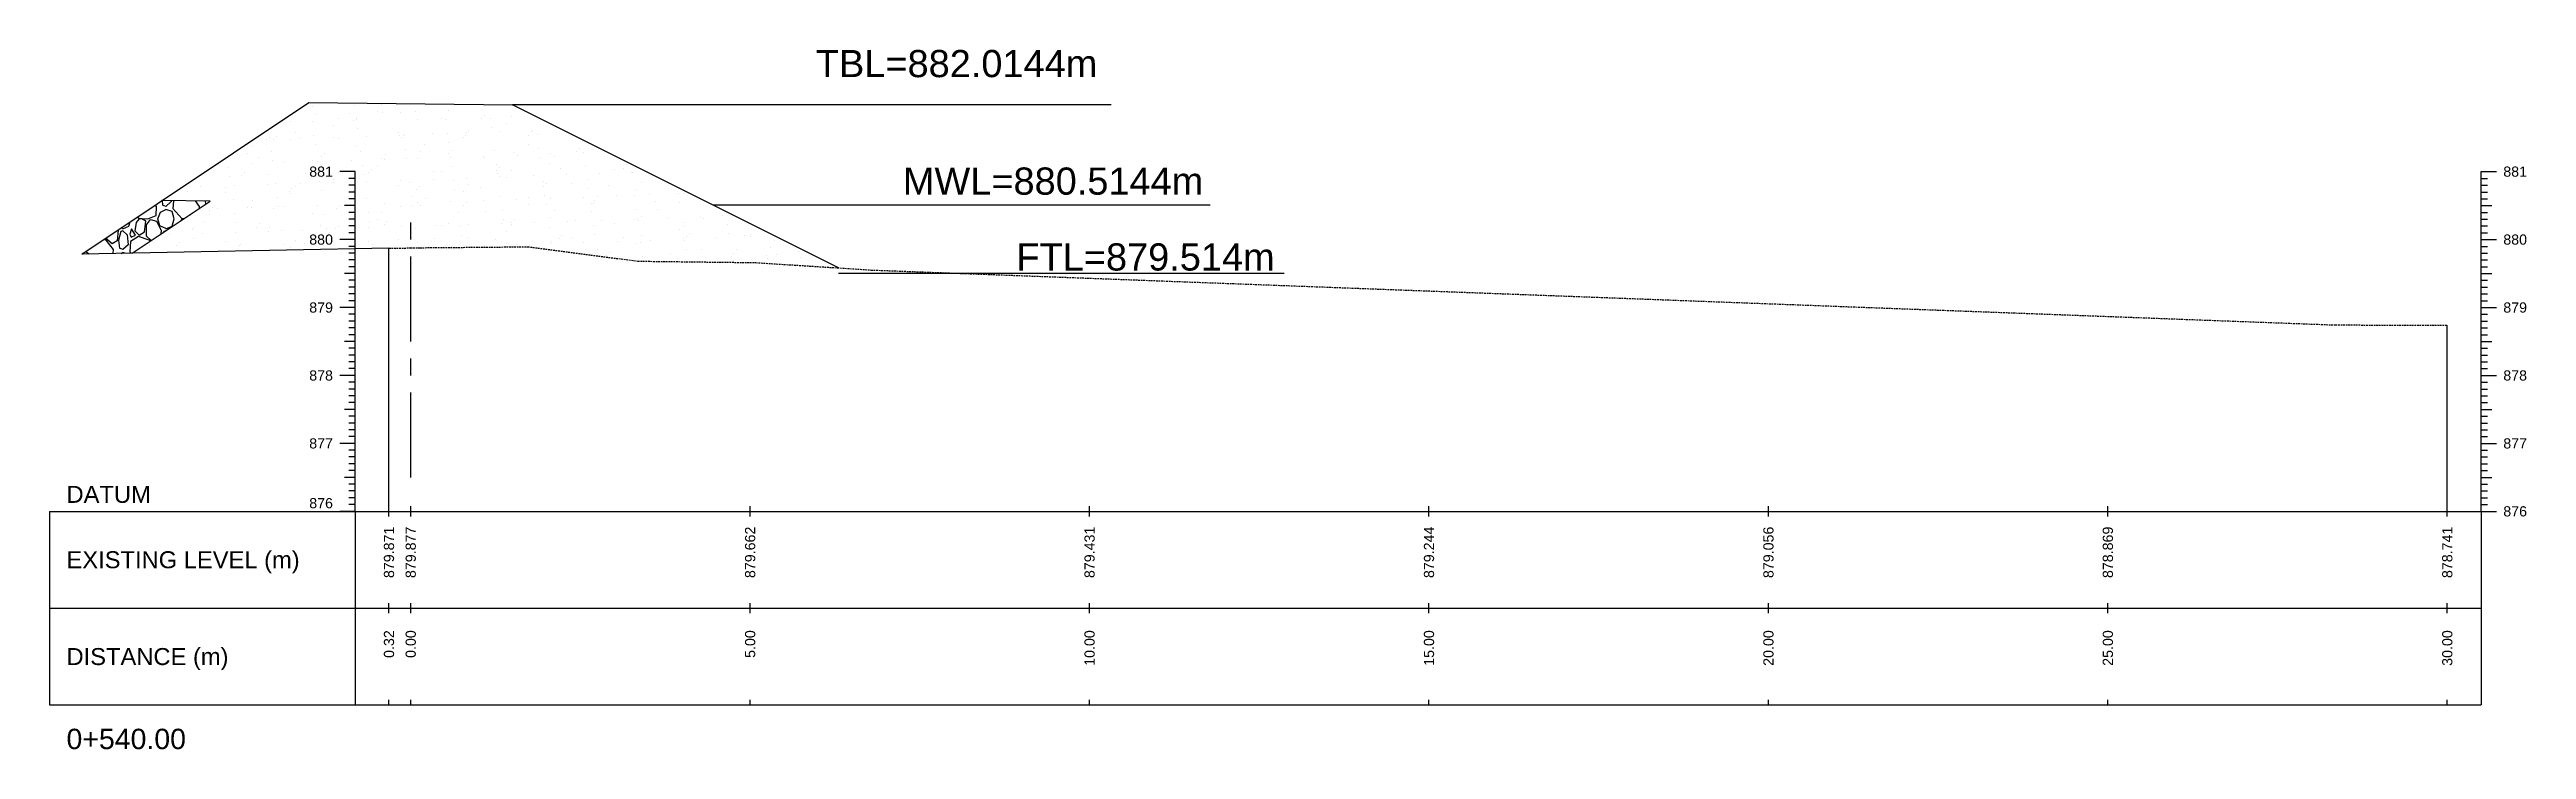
# Model space of a CAD drawing. Header units: millimetres. Extents: x 2640 to 12113, y 6003 to 13668.
# Drawn here: x 2833.4 to 3198.3, y 7063.6 to 7166.6 of the extents above; entities that cross this region are included whole.
import ezdxf
from ezdxf.enums import TextEntityAlignment as Align

# ---------------------------------------------------------------- set-up
doc = ezdxf.new("R2010")
doc.units = ezdxf.units.MM
doc.linetypes.add('CENTER', pattern=[2, 1.25, -0.25, 0.25, -0.25])
doc.linetypes.add('HIDDEN', pattern=[0.375, 0.25, -0.125])
for name, color, linetype in [('CL', 6, 'CENTER'), ('CS_Drawing', 7, 'Continuous'), ('GL', 3, 'HIDDEN')]:
    doc.layers.add(name, color=color, linetype=linetype)
doc.styles.get("Standard").update_dxf_attribs({"font": 'arial.ttf'})

msp = doc.modelspace()

# ---------------------------------------------------------------- texts
at = {"color": 1, "insert": (2987.74, 7166.55), "char_height": 4, "attachment_point": 3}
msp.add_mtext_dynamic_manual_height_columns('TBL=882.0144m', width=39.40702, gutter_width=20, heights=[0], dxfattribs=at)
at = {"color": 4, "insert": (3003.347, 7149.253), "char_height": 4, "attachment_point": 3}
msp.add_mtext_dynamic_manual_height_columns('MWL=880.5144m', width=39.40702, gutter_width=20, heights=[0], dxfattribs=at)
at = {"color": 6, "insert": (3013.861, 7138.087), "char_height": 4, "attachment_point": 3}
msp.add_mtext_dynamic_manual_height_columns('FTL=879.514m', width=39.40702, gutter_width=20, heights=[0], dxfattribs=at)
at = {"layer": 'CS_Drawing'}
for s, p in [('881', (2875.143, 7148.646)), ('880', (2875.143, 7138.646)), ('879', (2875.143, 7128.646)), ('878', (2875.143, 7118.646)), ('877', (2875.143, 7108.646))]:
    msp.add_text(s, height=1.5, dxfattribs=at).set_placement(p, align=Align.MIDDLE_RIGHT)
for s, height, p in [('881', 1.5, (3194.843, 7148.646)), ('880', 1.5, (3194.843, 7138.646)), ('879', 1.5, (3194.843, 7128.646)), ('878', 1.5, (3194.843, 7118.646)), ('877', 1.5, (3194.843, 7108.646)), ('DATUM', 2.5, (2835.893, 7101.146)), ('876', 1.5, (3194.843, 7098.646)), ('876', 1.5, (3194.843, 7098.646)), ('EXISTING LEVEL (m)', 2.5, (2835.893, 7091.521)), ('DISTANCE (m)', 2.5, (2835.893, 7077.271)), ('0+540.00', 3, (2835.893, 7065.146))]:
    msp.add_text(s, height=height, dxfattribs=at).set_placement(p, align=Align.MIDDLE_LEFT)
msp.add_text('876', height=1.5, dxfattribs=at).set_placement((2875.143, 7099.096), align=Align.RIGHT)
for s, p in [('879.871', (2883.393, 7096.396)), ('879.877', (2886.593, 7096.396)), ('879.662', (2936.593, 7096.396)), ('879.431', (2986.593, 7096.396)), ('879.244', (3036.593, 7096.396)), ('879.056', (3086.593, 7096.396)), ('878.869', (3136.593, 7096.396)), ('878.741', (3186.593, 7096.396)), ('0.32', (2883.393, 7081.146)), ('0.00', (2886.593, 7081.146)), ('5.00', (2936.593, 7081.146)), ('10.00', (2986.593, 7081.146)), ('15.00', (3036.593, 7081.146)), ('20.00', (3086.593, 7081.146)), ('25.00', (3136.593, 7081.146)), ('30.00', (3186.593, 7081.146))]:
    msp.add_text(s, height=1.5, rotation=90, dxfattribs=at).set_placement(p, align=Align.MIDDLE_RIGHT)

# ---------------------------------------------------------------- linework, layer by layer
for p, q in [((2838.139, 7136.507), (2871.594, 7158.811)), ((2871.594, 7158.811), (2901.592, 7158.481)), ((2949.605, 7134.475), (2901.592, 7158.481)), ((2845.559, 7136.647), (2857.068, 7144.319)), ((2857.068, 7144.319), (2849.947, 7144.38))]:
    msp.add_line(p, q)
at = {"linetype": 'Continuous'}
for p, q in [((2868.895, 7156.003), (2868.895, 7156.003)), ((2871.212, 7158.532), (2871.212, 7158.532)), ((2872.057, 7158.257), (2872.057, 7158.257)), ((2872.061, 7156.063), (2872.061, 7156.063)), ((2872.659, 7156.989), (2872.659, 7156.989)), ((2875.279, 7155.381), (2875.279, 7155.381)), ((2875.961, 7156.453), (2875.961, 7156.453)), ((2877.553, 7157.149), (2877.553, 7157.149)), ((2878.211, 7156.102), (2878.211, 7156.102)), ((2878.329, 7158.405), (2878.329, 7158.405)), ((2878.601, 7156.34), (2878.601, 7156.34)), ((2878.64, 7156.57), (2878.64, 7156.57)), ((2878.775, 7155.018), (2878.775, 7155.018)), ((2881.639, 7157.433), (2881.639, 7157.433)), ((2882.322, 7158.504), (2882.322, 7158.504)), ((2882.447, 7157.309), (2882.447, 7157.309)), ((2885.043, 7157.36), (2885.043, 7157.36)), ((2887.341, 7157.469), (2887.341, 7157.469)), ((2887.665, 7156.35), (2887.665, 7156.35)), ((2891.153, 7156.501), (2891.153, 7156.501)), ((2891.766, 7156.252), (2891.766, 7156.252)), ((2892.235, 7157.629), (2892.235, 7157.629)), ((2896.981, 7156.449), (2896.981, 7156.449)), ((2897.129, 7157.789), (2897.129, 7157.789)), ((2897.41, 7156.917), (2897.41, 7156.917)), ((2898.306, 7156.529), (2898.306, 7156.529)), ((2898.48, 7155.206), (2898.48, 7155.206)), ((2900.735, 7155.677), (2900.735, 7155.677)), ((2901.417, 7156.748), (2901.417, 7156.748)), ((2902.023, 7157.949), (2902.023, 7157.949)), ((2863.24, 7152.35), (2863.24, 7152.35)), ((2865.383, 7153.394), (2865.383, 7153.394)), ((2865.793, 7153.721), (2865.793, 7153.721)), ((2866.065, 7151.656), (2866.065, 7151.656)), ((2866.441, 7153.325), (2866.441, 7153.325)), ((2866.87, 7153.794), (2866.87, 7153.794)), ((2868.918, 7153.33), (2868.918, 7153.33)), ((2869.601, 7154.401), (2869.601, 7154.401)), ((2870.277, 7153.554), (2870.277, 7153.554)), ((2872.333, 7153.998), (2872.333, 7153.998)), ((2872.507, 7152.676), (2872.507, 7152.676)), ((2873.87, 7151.364), (2873.87, 7151.364)), ((2875.171, 7153.714), (2875.171, 7153.714)), ((2875.895, 7153.574), (2875.895, 7153.574)), ((2878.432, 7152.399), (2878.432, 7152.399)), ((2879.229, 7151.568), (2879.229, 7151.568)), ((2880.065, 7153.874), (2880.065, 7153.874)), ((2884.792, 7154.45), (2884.792, 7154.45)), ((2884.959, 7154.034), (2884.959, 7154.034)), ((2885.211, 7153.673), (2885.211, 7153.673)), ((2885.497, 7153.91), (2885.497, 7153.91)), ((2885.64, 7154.141), (2885.64, 7154.141)), ((2885.769, 7151.845), (2885.769, 7151.845)), ((2888.014, 7151.574), (2888.014, 7151.574)), ((2888.696, 7152.645), (2888.696, 7152.645)), ((2889.854, 7154.194), (2889.854, 7154.194)), ((2892.037, 7154.187), (2892.037, 7154.187)), ((2892.211, 7152.865), (2892.211, 7152.865)), ((2892.64, 7151.711), (2892.64, 7151.711)), ((2894.374, 7153.626), (2894.374, 7153.626)), ((2894.665, 7153.921), (2894.665, 7153.921)), ((2894.748, 7154.354), (2894.748, 7154.354)), ((2895.057, 7154.697), (2895.057, 7154.697)), ((2898.934, 7151.756), (2898.934, 7151.756)), ((2899.642, 7154.514), (2899.642, 7154.514)), ((2901.665, 7151.491), (2901.665, 7151.491)), ((2903.888, 7152.694), (2903.888, 7152.694)), ((2903.981, 7154.02), (2903.981, 7154.02)), ((2904.41, 7154.488), (2904.41, 7154.488)), ((2904.536, 7154.674), (2904.536, 7154.674)), ((2905.202, 7154.098), (2905.202, 7154.098)), ((2905.474, 7152.033), (2905.474, 7152.033)), ((2910.981, 7151.59), (2910.981, 7151.59)), ((2911.41, 7152.058), (2911.41, 7152.058)), ((2911.916, 7153.053), (2911.916, 7153.053)), ((2912.059, 7151.408), (2912.059, 7151.408)), ((2913.47, 7151.87), (2913.47, 7151.87)), ((2858.223, 7149.648), (2858.223, 7149.648)), ((2859.797, 7149.314), (2859.797, 7149.314)), ((2859.971, 7147.992), (2859.971, 7147.992)), ((2861.671, 7148.119), (2861.671, 7148.119)), ((2862.1, 7148.588), (2862.1, 7148.588)), ((2862.558, 7151.279), (2862.558, 7151.279)), ((2863.117, 7149.808), (2863.117, 7149.808)), ((2864.124, 7150.797), (2864.124, 7150.797)), ((2865.711, 7148.296), (2865.711, 7148.296)), ((2866.239, 7150.334), (2866.239, 7150.334)), ((2868.012, 7149.968), (2868.012, 7149.968)), ((2871.124, 7148.368), (2871.124, 7148.368)), ((2872.072, 7150.347), (2872.072, 7150.347)), ((2872.906, 7150.128), (2872.906, 7150.128)), ((2873.441, 7150.896), (2873.441, 7150.896)), ((2875.975, 7148.543), (2875.975, 7148.543)), ((2877.8, 7150.288), (2877.8, 7150.288)), ((2879.501, 7149.503), (2879.501, 7149.503)), ((2879.675, 7148.181), (2879.675, 7148.181)), ((2880.441, 7148.466), (2880.441, 7148.466)), ((2880.87, 7148.935), (2880.87, 7148.935)), ((2881.654, 7149.523), (2881.654, 7149.523)), ((2882.336, 7150.594), (2882.336, 7150.594)), ((2882.694, 7150.448), (2882.694, 7150.448)), ((2882.895, 7151.144), (2882.895, 7151.144)), ((2885.943, 7150.523), (2885.943, 7150.523)), ((2887.588, 7150.608), (2887.588, 7150.608)), ((2889.894, 7148.715), (2889.894, 7148.715)), ((2891.167, 7148.591), (2891.167, 7148.591)), ((2892.211, 7151.243), (2892.211, 7151.243)), ((2892.482, 7150.768), (2892.482, 7150.768)), ((2892.666, 7149.415), (2892.666, 7149.415)), ((2894.833, 7147.705), (2894.833, 7147.705)), ((2897.376, 7150.928), (2897.376, 7150.928)), ((2897.528, 7150.643), (2897.528, 7150.643)), ((2899.206, 7149.691), (2899.206, 7149.691)), ((2899.211, 7148.814), (2899.211, 7148.814)), ((2899.38, 7148.369), (2899.38, 7148.369)), ((2899.64, 7149.282), (2899.64, 7149.282)), ((2899.727, 7147.865), (2899.727, 7147.865)), ((2900.749, 7147.767), (2900.749, 7147.767)), ((2901.432, 7148.838), (2901.432, 7148.838)), ((2902.27, 7151.088), (2902.27, 7151.088)), ((2904.621, 7148.025), (2904.621, 7148.025)), ((2905.648, 7150.711), (2905.648, 7150.711)), ((2907.11, 7149.818), (2907.11, 7149.818)), ((2907.165, 7151.248), (2907.165, 7151.248)), ((2907.792, 7150.89), (2907.792, 7150.89)), ((2908.664, 7149.062), (2908.664, 7149.062)), ((2909.515, 7148.185), (2909.515, 7148.185)), ((2912.37, 7149.603), (2912.37, 7149.603)), ((2914.409, 7148.345), (2914.409, 7148.345)), ((2916.623, 7148.887), (2916.623, 7148.887)), ((2917.981, 7149.161), (2917.981, 7149.161)), ((2918.41, 7149.629), (2918.41, 7149.629)), ((2919.084, 7148.558), (2919.084, 7148.558)), ((2919.303, 7148.505), (2919.303, 7148.505)), ((2849.966, 7144.379), (2850.036, 7143.718)), ((2851.306, 7144.226), (2850.544, 7143.528)), ((2851.294, 7144.368), (2851.306, 7144.226)), ((2851.656, 7144.365), (2851.56, 7143.21)), ((2853.703, 7145.65), (2853.703, 7145.65)), ((2855.497, 7143.528), (2854.871, 7144.338)), ((2855.679, 7146.425), (2855.679, 7146.425)), ((2856.322, 7144.326), (2856.372, 7143.855)), ((2859.351, 7146.245), (2859.351, 7146.245)), ((2859.354, 7145.591), (2859.354, 7145.591)), ((2860.425, 7144.542), (2860.425, 7144.542)), ((2860.574, 7146.585), (2860.574, 7146.585)), ((2863.255, 7144.44), (2863.255, 7144.44)), ((2865.468, 7146.745), (2865.468, 7146.745)), ((2866.693, 7146.884), (2866.693, 7146.884)), ((2866.965, 7144.819), (2866.965, 7144.819)), ((2868.67, 7145.69), (2868.67, 7145.69)), ((2868.933, 7145.42), (2868.933, 7145.42)), ((2869.099, 7146.158), (2869.099, 7146.158)), ((2869.615, 7146.491), (2869.615, 7146.491)), ((2870.362, 7146.905), (2870.362, 7146.905)), ((2873.233, 7147.161), (2873.233, 7147.161)), ((2873.407, 7145.839), (2873.407, 7145.839)), ((2875.256, 7147.065), (2875.256, 7147.065)), ((2875.293, 7147.472), (2875.293, 7147.472)), ((2878.124, 7145.938), (2878.124, 7145.938)), ((2878.446, 7144.489), (2878.446, 7144.489)), ((2880.129, 7144.731), (2880.129, 7144.731)), ((2880.15, 7147.225), (2880.15, 7147.225)), ((2884.807, 7146.54), (2884.807, 7146.54)), ((2885.044, 7147.385), (2885.044, 7147.385)), ((2886.398, 7147.073), (2886.398, 7147.073)), ((2886.669, 7145.008), (2886.669, 7145.008)), ((2887.44, 7146.037), (2887.44, 7146.037)), ((2887.557, 7144.111), (2887.557, 7144.111)), ((2887.869, 7146.505), (2887.869, 7146.505)), ((2888.711, 7144.735), (2888.711, 7144.735)), ((2889.938, 7147.545), (2889.938, 7147.545)), ((2892.451, 7144.271), (2892.451, 7144.271)), ((2892.938, 7147.35), (2892.938, 7147.35)), ((2893.112, 7146.027), (2893.112, 7146.027)), ((2894.389, 7145.716), (2894.389, 7145.716)), ((2894.869, 7144.076), (2894.869, 7144.076)), ((2895.071, 7146.787), (2895.071, 7146.787)), ((2896.894, 7146.285), (2896.894, 7146.285)), ((2897.345, 7144.431), (2897.345, 7144.431)), ((2899.834, 7144.919), (2899.834, 7144.919)), ((2902.239, 7144.591), (2902.239, 7144.591)), ((2903.902, 7144.784), (2903.902, 7144.784)), ((2906.102, 7147.261), (2906.102, 7147.261)), ((2906.21, 7146.384), (2906.21, 7146.384)), ((2906.374, 7145.196), (2906.374, 7145.196)), ((2906.639, 7146.852), (2906.639, 7146.852)), ((2907.133, 7144.751), (2907.133, 7144.751)), ((2910.263, 7146.836), (2910.263, 7146.836)), ((2912.028, 7144.911), (2912.028, 7144.911)), ((2912.642, 7147.538), (2912.642, 7147.538)), ((2912.816, 7146.216), (2912.816, 7146.216)), ((2913.639, 7144.423), (2913.639, 7144.423)), ((2914.167, 7145.031), (2914.167, 7145.031)), ((2915.664, 7146.632), (2915.664, 7146.632)), ((2916.922, 7145.071), (2916.922, 7145.071)), ((2919.538, 7145.108), (2919.538, 7145.108)), ((2919.845, 7146.011), (2919.845, 7146.011)), ((2920.527, 7147.082), (2920.527, 7147.082)), ((2921.816, 7145.231), (2921.816, 7145.231)), ((2922.664, 7144.203), (2922.664, 7144.203)), ((2924.98, 7146.731), (2924.98, 7146.731)), ((2926.078, 7145.385), (2926.078, 7145.385)), ((2926.252, 7144.063), (2926.252, 7144.063)), ((2926.71, 7145.391), (2926.71, 7145.391)), ((2844.194, 7140.289), (2843.961, 7140.389)), ((2844.194, 7140.226), (2845.083, 7140.607)), ((2845.083, 7140.607), (2845.277, 7141.266)), ((2846.162, 7141.178), (2845.972, 7139.908)), ((2846.607, 7141.686), (2846.162, 7141.178)), ((2846.339, 7141.974), (2846.543, 7141.75)), ((2846.543, 7141.75), (2847.877, 7141.686)), ((2846.988, 7141.686), (2846.607, 7141.686)), ((2847.559, 7141.369), (2846.988, 7141.686)), ((2847.369, 7139.781), (2847.559, 7141.369)), ((2847.686, 7140.797), (2848.258, 7141.623)), ((2847.686, 7139.146), (2847.686, 7140.797)), ((2847.877, 7141.686), (2849.083, 7142.194)), ((2848.258, 7141.623), (2849.147, 7141.369)), ((2849.147, 7143.528), (2848.984, 7143.738)), ((2849.083, 7142.194), (2849.147, 7143.528)), ((2849.147, 7141.369), (2849.845, 7140.035)), ((2849.337, 7141.686), (2849.718, 7142.702)), ((2849.655, 7140.67), (2849.337, 7141.686)), ((2850.544, 7140.289), (2849.655, 7140.67)), ((2849.718, 7142.702), (2850.544, 7143.083)), ((2850.544, 7143.528), (2850.036, 7143.718)), ((2851.433, 7142.766), (2850.544, 7143.083)), ((2850.544, 7140.226), (2851.433, 7140.607)), ((2851.75, 7141.686), (2851.433, 7142.766)), ((2851.433, 7140.607), (2851.75, 7141.686)), ((2851.56, 7143.21), (2852.893, 7141.75)), ((2852.957, 7141.686), (2852.732, 7141.428)), ((2852.893, 7141.75), (2853.192, 7141.735)), ((2853.118, 7141.686), (2852.957, 7141.686)), ((2854.157, 7142.2), (2854.157, 7142.2)), ((2855.484, 7143.264), (2855.497, 7143.528)), ((2856.212, 7141.317), (2856.212, 7141.317)), ((2856.894, 7142.389), (2856.894, 7142.389)), ((2856.9, 7142.913), (2856.9, 7142.913)), ((2857.329, 7143.382), (2857.329, 7143.382)), ((2858.192, 7143.151), (2858.192, 7143.151)), ((2860.697, 7142.477), (2860.697, 7142.477)), ((2860.871, 7141.155), (2860.871, 7141.155)), ((2862.572, 7143.369), (2862.572, 7143.369)), ((2863.086, 7143.311), (2863.086, 7143.311)), ((2863.9, 7140.484), (2863.9, 7140.484)), ((2864.329, 7140.952), (2864.329, 7140.952)), ((2866.354, 7143.162), (2866.354, 7143.162)), ((2867.139, 7143.497), (2867.139, 7143.497)), ((2867.98, 7143.471), (2867.98, 7143.471)), ((2872.086, 7142.437), (2872.086, 7142.437)), ((2872.875, 7143.631), (2872.875, 7143.631)), ((2873.354, 7140.732), (2873.354, 7140.732)), ((2873.861, 7142.389), (2873.861, 7142.389)), ((2875.67, 7143.26), (2875.67, 7143.26)), ((2875.99, 7140.633), (2875.99, 7140.633)), ((2876.099, 7143.729), (2876.099, 7143.729)), ((2877.769, 7143.791), (2877.769, 7143.791)), ((2880.401, 7142.666), (2880.401, 7142.666)), ((2880.575, 7141.344), (2880.575, 7141.344)), ((2881.668, 7141.613), (2881.668, 7141.613)), ((2882.35, 7142.684), (2882.35, 7142.684)), ((2882.663, 7143.951), (2882.663, 7143.951)), ((2882.67, 7140.831), (2882.67, 7140.831)), ((2883.099, 7141.299), (2883.099, 7141.299)), ((2885.124, 7143.509), (2885.124, 7143.509)), ((2885.291, 7140.525), (2885.291, 7140.525)), ((2886.843, 7143.686), (2886.843, 7143.686)), ((2888.028, 7143.664), (2888.028, 7143.664)), ((2890.186, 7140.685), (2890.186, 7140.685)), ((2891.182, 7140.682), (2891.182, 7140.682)), ((2892.124, 7141.079), (2892.124, 7141.079)), ((2893.566, 7142.577), (2893.566, 7142.577)), ((2893.838, 7140.512), (2893.838, 7140.512)), ((2894.44, 7143.607), (2894.44, 7143.607)), ((2895.08, 7140.845), (2895.08, 7140.845)), ((2897.542, 7142.733), (2897.542, 7142.733)), ((2899.974, 7141.005), (2899.974, 7141.005)), ((2900.106, 7142.854), (2900.106, 7142.854)), ((2900.28, 7141.532), (2900.28, 7141.532)), ((2901.44, 7141.178), (2901.44, 7141.178)), ((2901.446, 7140.928), (2901.446, 7140.928)), ((2901.869, 7141.646), (2901.869, 7141.646)), ((2903.894, 7143.856), (2903.894, 7143.856)), ((2904.868, 7141.165), (2904.868, 7141.165)), ((2906.548, 7143.874), (2906.548, 7143.874)), ((2907.002, 7140.424), (2907.002, 7140.424)), ((2907.124, 7141.909), (2907.124, 7141.909)), ((2907.806, 7142.98), (2907.806, 7142.98)), ((2909.762, 7141.325), (2909.762, 7141.325)), ((2910.894, 7141.426), (2910.894, 7141.426)), ((2913.21, 7143.955), (2913.21, 7143.955)), ((2913.27, 7142.766), (2913.27, 7142.766)), ((2913.484, 7143.96), (2913.484, 7143.96)), ((2913.542, 7140.701), (2913.542, 7140.701)), ((2914.656, 7141.485), (2914.656, 7141.485)), ((2916.638, 7140.977), (2916.638, 7140.977)), ((2919.55, 7141.645), (2919.55, 7141.645)), ((2919.81, 7143.043), (2919.81, 7143.043)), ((2919.984, 7141.721), (2919.984, 7141.721)), ((2920.21, 7141.525), (2920.21, 7141.525)), ((2920.639, 7141.993), (2920.639, 7141.993)), ((2922.998, 7143.028), (2922.998, 7143.028)), ((2924.444, 7141.805), (2924.444, 7141.805)), ((2926.707, 7140.613), (2926.707, 7140.613)), ((2926.902, 7141.224), (2926.902, 7141.224)), ((2929.339, 7141.965), (2929.339, 7141.965)), ((2929.664, 7141.773), (2929.664, 7141.773)), ((2932.58, 7142.204), (2932.58, 7142.204)), ((2933.247, 7140.889), (2933.247, 7140.889)), ((2934.233, 7142.125), (2934.233, 7142.125)), ((2838.871, 7136.996), (2838.86, 7136.86)), ((2838.86, 7136.86), (2839.164, 7136.527)), ((2841.717, 7138.575), (2841.395, 7138.678)), ((2842.606, 7138.003), (2841.66, 7138.855)), ((2842.797, 7137.178), (2841.717, 7138.575)), ((2843.368, 7138.448), (2842.606, 7138.003)), ((2842.769, 7136.594), (2842.797, 7137.178)), ((2843.495, 7140.035), (2843.368, 7138.448)), ((2843.479, 7140.067), (2843.495, 7140.035)), ((2843.876, 7139.845), (2843.559, 7138.575)), ((2843.559, 7138.575), (2843.686, 7137.368)), ((2844.194, 7137.178), (2843.686, 7137.368)), ((2844.194, 7139.908), (2843.876, 7139.845)), ((2844.194, 7139.908), (2844.829, 7139.337)), ((2844.956, 7137.876), (2844.194, 7137.178)), ((2844.829, 7139.337), (2844.956, 7137.876)), ((2845.464, 7140.226), (2845.21, 7139.464)), ((2845.21, 7139.464), (2845.4, 7139.019)), ((2845.337, 7138.384), (2845.21, 7136.86)), ((2845.21, 7136.86), (2845.407, 7136.644)), ((2846.48, 7139.083), (2845.337, 7138.384)), ((2845.4, 7139.019), (2846.035, 7139.273)), ((2846.035, 7139.273), (2845.464, 7140.226)), ((2845.972, 7139.908), (2846.607, 7139.273)), ((2848.067, 7138.575), (2846.48, 7139.083)), ((2846.607, 7139.273), (2847.369, 7139.781)), ((2848.376, 7138.525), (2847.686, 7139.146)), ((2848.198, 7138.406), (2848.067, 7138.575)), ((2848.16, 7137.794), (2848.16, 7137.794)), ((2849.845, 7140.035), (2849.801, 7139.475)), ((2849.851, 7139.266), (2849.851, 7139.266)), ((2850.226, 7139.845), (2850.201, 7139.741)), ((2850.411, 7139.882), (2850.226, 7139.845)), ((2851.032, 7139.405), (2851.032, 7139.405)), ((2852.13, 7137.707), (2852.13, 7137.707)), ((2852.559, 7138.175), (2852.559, 7138.175)), ((2854.429, 7140.135), (2854.429, 7140.135)), ((2854.584, 7140.385), (2854.584, 7140.385)), ((2854.603, 7138.813), (2854.603, 7138.813)), ((2855.927, 7139.565), (2855.927, 7139.565)), ((2859.365, 7138.335), (2859.365, 7138.335)), ((2860.821, 7139.725), (2860.821, 7139.725)), ((2861.325, 7137.705), (2861.325, 7137.705)), ((2861.583, 7137.956), (2861.583, 7137.956)), ((2865.715, 7139.885), (2865.715, 7139.885)), ((2865.726, 7140.386), (2865.726, 7140.386)), ((2867.593, 7140.047), (2867.593, 7140.047)), ((2867.865, 7137.982), (2867.865, 7137.982)), ((2868.947, 7137.51), (2868.947, 7137.51)), ((2869.629, 7138.581), (2869.629, 7138.581)), ((2870.609, 7140.045), (2870.609, 7140.045)), ((2870.9, 7138.054), (2870.9, 7138.054)), ((2874.133, 7140.324), (2874.133, 7140.324)), ((2875.503, 7140.205), (2875.503, 7140.205)), ((2880.353, 7138.303), (2880.353, 7138.303)), ((2880.397, 7140.365), (2880.397, 7140.365)), ((2881.03, 7137.894), (2881.03, 7137.894)), ((2884.821, 7138.63), (2884.821, 7138.63)), ((2887.298, 7140.236), (2887.298, 7140.236)), ((2887.569, 7138.171), (2887.569, 7138.171)), ((2887.642, 7137.462), (2887.642, 7137.462)), ((2889.67, 7138.401), (2889.67, 7138.401)), ((2890.099, 7138.87), (2890.099, 7138.87)), ((2892.536, 7137.622), (2892.536, 7137.622)), ((2894.012, 7139.19), (2894.012, 7139.19)), ((2894.403, 7137.806), (2894.403, 7137.806)), ((2895.085, 7138.877), (2895.085, 7138.877)), ((2897.43, 7137.782), (2897.43, 7137.782)), ((2899.123, 7138.65), (2899.123, 7138.65)), ((2900.734, 7138.082), (2900.734, 7138.082)), ((2900.764, 7139.857), (2900.764, 7139.857)), ((2902.324, 7137.942), (2902.324, 7137.942)), ((2907.218, 7138.102), (2907.218, 7138.102)), ((2907.274, 7138.359), (2907.274, 7138.359)), ((2908.44, 7138.748), (2908.44, 7138.748)), ((2908.869, 7139.217), (2908.869, 7139.217)), ((2910.277, 7138.926), (2910.277, 7138.926)), ((2912.112, 7138.262), (2912.112, 7138.262)), ((2913.716, 7139.379), (2913.716, 7139.379)), ((2914.181, 7137.121), (2914.181, 7137.121)), ((2915.868, 7136.787), (2915.868, 7136.787)), ((2917.007, 7138.422), (2917.007, 7138.422)), ((2917.893, 7138.997), (2917.893, 7138.997)), ((2919.859, 7138.101), (2919.859, 7138.101)), ((2920.439, 7138.271), (2920.439, 7138.271)), ((2920.542, 7139.172), (2920.542, 7139.172)), ((2921.901, 7138.582), (2921.901, 7138.582)), ((2926.22, 7140.153), (2926.22, 7140.153)), ((2926.795, 7138.742), (2926.795, 7138.742)), ((2926.979, 7138.548), (2926.979, 7138.548)), ((2927.153, 7137.225), (2927.153, 7137.225)), ((2927.21, 7139.096), (2927.21, 7139.096)), ((2927.639, 7139.564), (2927.639, 7139.564)), ((2929.373, 7137.17), (2929.373, 7137.17)), ((2931.689, 7138.902), (2931.689, 7138.902)), ((2933.421, 7139.567), (2933.421, 7139.567)), ((2934.639, 7137.134), (2934.639, 7137.134)), ((2935.733, 7139.221), (2935.733, 7139.221)), ((2936.583, 7139.062), (2936.583, 7139.062)), ((2936.663, 7139.344), (2936.663, 7139.344)), ((2939.637, 7137.417), (2939.637, 7137.417)), ((2940.143, 7138.459), (2940.143, 7138.459)), ((2943.663, 7136.914), (2943.663, 7136.914)), ((2838.459, 7136.513), (2838.256, 7136.586)), ((2843.941, 7136.616), (2844.194, 7136.733)), ((2844.492, 7136.627), (2844.194, 7136.733)), ((2915.439, 7136.319), (2915.439, 7136.319)), ((2920.71, 7136.206), (2920.71, 7136.206)), ((2924.893, 7136.567), (2924.893, 7136.567)), ((2929.307, 7135.468), (2929.307, 7135.468)), ((2933.277, 7135.365), (2933.277, 7135.365)), ((2933.875, 7136.117), (2933.875, 7136.117)), ((2934.202, 7135.628), (2934.202, 7135.628)), ((2934.21, 7136.666), (2934.21, 7136.666)), ((2938.955, 7136.346), (2938.955, 7136.346)), ((2939.096, 7135.788), (2939.096, 7135.788)), ((2940.415, 7136.394), (2940.415, 7136.394)), ((2940.589, 7135.072), (2940.589, 7135.072)), ((2943.99, 7135.948), (2943.99, 7135.948))]:
    msp.add_line(p, q, dxfattribs=at)
at = {"color": 1}
msp.add_line((2989.758, 7158.481), (2901.592, 7158.481), dxfattribs=at)
at = {"color": 4}
msp.add_line((3004.336, 7143.692), (2931.17, 7143.692), dxfattribs=at)
at = {"color": 85, "true_color": 0x58ba48}
msp.add_line((2883.393, 7137.356), (2838.139, 7136.507), dxfattribs=at)
at = {"color": 6}
msp.add_line((3015.261, 7133.646), (2949.595, 7133.646), dxfattribs=at)
at = {"layer": 'CL', "ltscale": 10}
msp.add_line((2886.593, 7103.646), (2886.593, 7143.646), dxfattribs=at)
at = {"layer": 'CS_Drawing'}
for p, q in [((2878.393, 7148.646), (2876.143, 7148.646)), ((2878.393, 7148.646), (2876.818, 7148.646)), ((2878.393, 7148.646), (2877.493, 7148.646)), ((2878.393, 7098.646), (2878.393, 7148.646)), ((3191.593, 7148.646), (3193.843, 7148.646)), ((3191.593, 7148.646), (3193.168, 7148.646)), ((3191.593, 7148.646), (3192.493, 7148.646)), ((3191.593, 7098.646), (3191.593, 7148.646)), ((2878.393, 7147.646), (2877.493, 7147.646)), ((2878.393, 7146.646), (2877.493, 7146.646)), ((2878.393, 7145.646), (2877.493, 7145.646)), ((2878.393, 7144.646), (2877.493, 7144.646)), ((3191.593, 7147.646), (3192.493, 7147.646)), ((3191.593, 7146.646), (3192.493, 7146.646)), ((3191.593, 7145.646), (3192.493, 7145.646)), ((3191.593, 7144.646), (3192.493, 7144.646)), ((2878.393, 7143.646), (2876.818, 7143.646)), ((2878.393, 7143.646), (2877.493, 7143.646)), ((2878.393, 7142.646), (2877.493, 7142.646)), ((2878.393, 7141.646), (2877.493, 7141.646)), ((2878.393, 7140.646), (2877.493, 7140.646)), ((3191.593, 7143.646), (3193.168, 7143.646)), ((3191.593, 7143.646), (3192.493, 7143.646)), ((3191.593, 7142.646), (3192.493, 7142.646)), ((3191.593, 7141.646), (3192.493, 7141.646)), ((3191.593, 7140.646), (3192.493, 7140.646)), ((2878.393, 7138.646), (2876.143, 7138.646)), ((2878.393, 7138.646), (2876.818, 7138.646)), ((2878.393, 7139.646), (2877.493, 7139.646)), ((2878.393, 7138.646), (2877.493, 7138.646)), ((2878.393, 7137.646), (2877.493, 7137.646)), ((2883.393, 7098.646), (2883.393, 7137.356)), ((3191.593, 7139.646), (3192.493, 7139.646)), ((3191.593, 7138.646), (3193.843, 7138.646)), ((3191.593, 7138.646), (3193.168, 7138.646)), ((3191.593, 7138.646), (3192.493, 7138.646)), ((3191.593, 7137.646), (3192.493, 7137.646)), ((2878.393, 7133.646), (2876.818, 7133.646)), ((2878.393, 7136.646), (2877.493, 7136.646)), ((2878.393, 7135.646), (2877.493, 7135.646)), ((2878.393, 7134.646), (2877.493, 7134.646)), ((2878.393, 7133.646), (2877.493, 7133.646)), ((3191.593, 7136.646), (3192.493, 7136.646)), ((3191.593, 7135.646), (3192.493, 7135.646)), ((3191.593, 7134.646), (3192.493, 7134.646)), ((3191.593, 7133.646), (3193.168, 7133.646)), ((3191.593, 7133.646), (3192.493, 7133.646)), ((2878.393, 7132.646), (2877.493, 7132.646)), ((2878.393, 7131.646), (2877.493, 7131.646)), ((2878.393, 7130.646), (2877.493, 7130.646)), ((2878.393, 7129.646), (2877.493, 7129.646)), ((3191.593, 7132.646), (3192.493, 7132.646)), ((3191.593, 7131.646), (3192.493, 7131.646)), ((3191.593, 7130.646), (3192.493, 7130.646)), ((3191.593, 7129.646), (3192.493, 7129.646)), ((2878.393, 7128.646), (2876.143, 7128.646)), ((2878.393, 7128.646), (2876.818, 7128.646)), ((2878.393, 7128.646), (2877.493, 7128.646)), ((2878.393, 7127.646), (2877.493, 7127.646)), ((2878.393, 7126.646), (2877.493, 7126.646)), ((3186.593, 7098.646), (3186.593, 7126.056)), ((3191.593, 7128.646), (3193.843, 7128.646)), ((3191.593, 7128.646), (3193.168, 7128.646)), ((3191.593, 7128.646), (3192.493, 7128.646)), ((3191.593, 7127.646), (3192.493, 7127.646)), ((3191.593, 7126.646), (3192.493, 7126.646)), ((2878.393, 7123.646), (2876.818, 7123.646)), ((2878.393, 7125.646), (2877.493, 7125.646)), ((2878.393, 7124.646), (2877.493, 7124.646)), ((2878.393, 7123.646), (2877.493, 7123.646)), ((2878.393, 7122.646), (2877.493, 7122.646)), ((3191.593, 7125.646), (3192.493, 7125.646)), ((3191.593, 7124.646), (3192.493, 7124.646)), ((3191.593, 7123.646), (3193.168, 7123.646)), ((3191.593, 7123.646), (3192.493, 7123.646)), ((3191.593, 7122.646), (3192.493, 7122.646)), ((2878.393, 7118.646), (2876.143, 7118.646)), ((2878.393, 7118.646), (2876.818, 7118.646)), ((2878.393, 7121.646), (2877.493, 7121.646)), ((2878.393, 7120.646), (2877.493, 7120.646)), ((2878.393, 7119.646), (2877.493, 7119.646)), ((2878.393, 7118.646), (2877.493, 7118.646)), ((3191.593, 7121.646), (3192.493, 7121.646)), ((3191.593, 7120.646), (3192.493, 7120.646)), ((3191.593, 7119.646), (3192.493, 7119.646)), ((3191.593, 7118.646), (3193.843, 7118.646)), ((3191.593, 7118.646), (3193.168, 7118.646)), ((3191.593, 7118.646), (3192.493, 7118.646)), ((2878.393, 7117.646), (2877.493, 7117.646)), ((2878.393, 7116.646), (2877.493, 7116.646)), ((2878.393, 7115.646), (2877.493, 7115.646)), ((3191.593, 7117.646), (3192.493, 7117.646)), ((3191.593, 7116.646), (3192.493, 7116.646)), ((3191.593, 7115.646), (3192.493, 7115.646)), ((2878.393, 7113.646), (2876.818, 7113.646)), ((2878.393, 7114.646), (2877.493, 7114.646)), ((2878.393, 7113.646), (2877.493, 7113.646)), ((2878.393, 7112.646), (2877.493, 7112.646)), ((2878.393, 7111.646), (2877.493, 7111.646)), ((3191.593, 7114.646), (3192.493, 7114.646)), ((3191.593, 7113.646), (3193.168, 7113.646)), ((3191.593, 7113.646), (3192.493, 7113.646)), ((3191.593, 7112.646), (3192.493, 7112.646)), ((3191.593, 7111.646), (3192.493, 7111.646)), ((2878.393, 7108.646), (2876.143, 7108.646)), ((2878.393, 7108.646), (2876.818, 7108.646)), ((2878.393, 7110.646), (2877.493, 7110.646)), ((2878.393, 7109.646), (2877.493, 7109.646)), ((2878.393, 7108.646), (2877.493, 7108.646)), ((2878.393, 7107.646), (2877.493, 7107.646)), ((3191.593, 7110.646), (3192.493, 7110.646)), ((3191.593, 7109.646), (3192.493, 7109.646)), ((3191.593, 7108.646), (3193.843, 7108.646)), ((3191.593, 7108.646), (3193.168, 7108.646)), ((3191.593, 7108.646), (3192.493, 7108.646)), ((3191.593, 7107.646), (3192.493, 7107.646)), ((2878.393, 7106.646), (2877.493, 7106.646)), ((2878.393, 7105.646), (2877.493, 7105.646)), ((2878.393, 7104.646), (2877.493, 7104.646)), ((3191.593, 7106.646), (3192.493, 7106.646)), ((3191.593, 7105.646), (3192.493, 7105.646)), ((3191.593, 7104.646), (3192.493, 7104.646)), ((2878.393, 7103.646), (2876.818, 7103.646)), ((2878.393, 7103.646), (2877.493, 7103.646)), ((2878.393, 7102.646), (2877.493, 7102.646)), ((2878.393, 7101.646), (2877.493, 7101.646)), ((2878.393, 7100.646), (2877.493, 7100.646)), ((3191.593, 7103.646), (3193.168, 7103.646)), ((3191.593, 7103.646), (3192.493, 7103.646)), ((3191.593, 7102.646), (3192.493, 7102.646)), ((3191.593, 7101.646), (3192.493, 7101.646)), ((3191.593, 7100.646), (3192.493, 7100.646)), ((2833.393, 7098.646), (2878.393, 7098.646)), ((2833.393, 7098.646), (2833.393, 7070.146)), ((2878.393, 7098.646), (2876.143, 7098.646)), ((2878.393, 7098.646), (2876.818, 7098.646)), ((2878.393, 7099.646), (2877.493, 7099.646)), ((2878.393, 7098.646), (2877.493, 7098.646)), ((2878.393, 7098.646), (3191.593, 7098.646)), ((2878.393, 7098.646), (2878.393, 7070.146)), ((2883.393, 7097.896), (2883.393, 7099.396)), ((2886.593, 7097.896), (2886.593, 7099.396)), ((2936.593, 7097.896), (2936.593, 7099.396)), ((2986.593, 7097.896), (2986.593, 7099.396)), ((3036.593, 7097.896), (3036.593, 7099.396)), ((3086.593, 7097.896), (3086.593, 7099.396)), ((3136.593, 7097.896), (3136.593, 7099.396)), ((3186.593, 7097.896), (3186.593, 7099.396)), ((3191.593, 7099.646), (3192.493, 7099.646)), ((3191.593, 7098.646), (3193.843, 7098.646)), ((3191.593, 7098.646), (3193.168, 7098.646)), ((3191.593, 7098.646), (3192.493, 7098.646)), ((3191.593, 7098.646), (3191.593, 7070.146)), ((2833.393, 7084.396), (2878.393, 7084.396)), ((2878.393, 7084.396), (3191.593, 7084.396)), ((2878.393, 7084.396), (3191.593, 7084.396)), ((2883.393, 7083.646), (2883.393, 7085.146)), ((2886.593, 7083.646), (2886.593, 7085.146)), ((2936.593, 7083.646), (2936.593, 7085.146)), ((2986.593, 7083.646), (2986.593, 7085.146)), ((3036.593, 7083.646), (3036.593, 7085.146)), ((3086.593, 7083.646), (3086.593, 7085.146)), ((3136.593, 7083.646), (3136.593, 7085.146)), ((3186.593, 7083.646), (3186.593, 7085.146)), ((2833.393, 7070.146), (2878.393, 7070.146)), ((2878.393, 7070.146), (3191.593, 7070.146)), ((2883.393, 7070.146), (2883.393, 7070.896)), ((2886.593, 7070.146), (2886.593, 7070.896)), ((2936.593, 7070.146), (2936.593, 7070.896)), ((2986.593, 7070.146), (2986.593, 7070.896)), ((3036.593, 7070.146), (3036.593, 7070.896)), ((3086.593, 7070.146), (3086.593, 7070.896)), ((3136.593, 7070.146), (3136.593, 7070.896)), ((3186.593, 7070.146), (3186.593, 7070.896))]:
    msp.add_line(p, q, dxfattribs=at)
at = {"layer": 'GL'}
msp.add_lwpolyline([(2883.393, 7137.356), (2886.593, 7137.416), (2887.967, 7137.446), (2903.852, 7137.586), (2920.057, 7135.466), (2937.454, 7135.256), (2954.41, 7134.166), (3170.141, 7126.076), (3186.593, 7126.056)], dxfattribs=at)

msp.set_redraw_order([(e.dxf.handle, doc.entitydb.next_handle()) for e in msp.query("TEXT MTEXT ATTDEF DIMENSION ARC_DIMENSION")])  # texts and dimensions are drawn at this point

doc.saveas('drawing.dxf')
